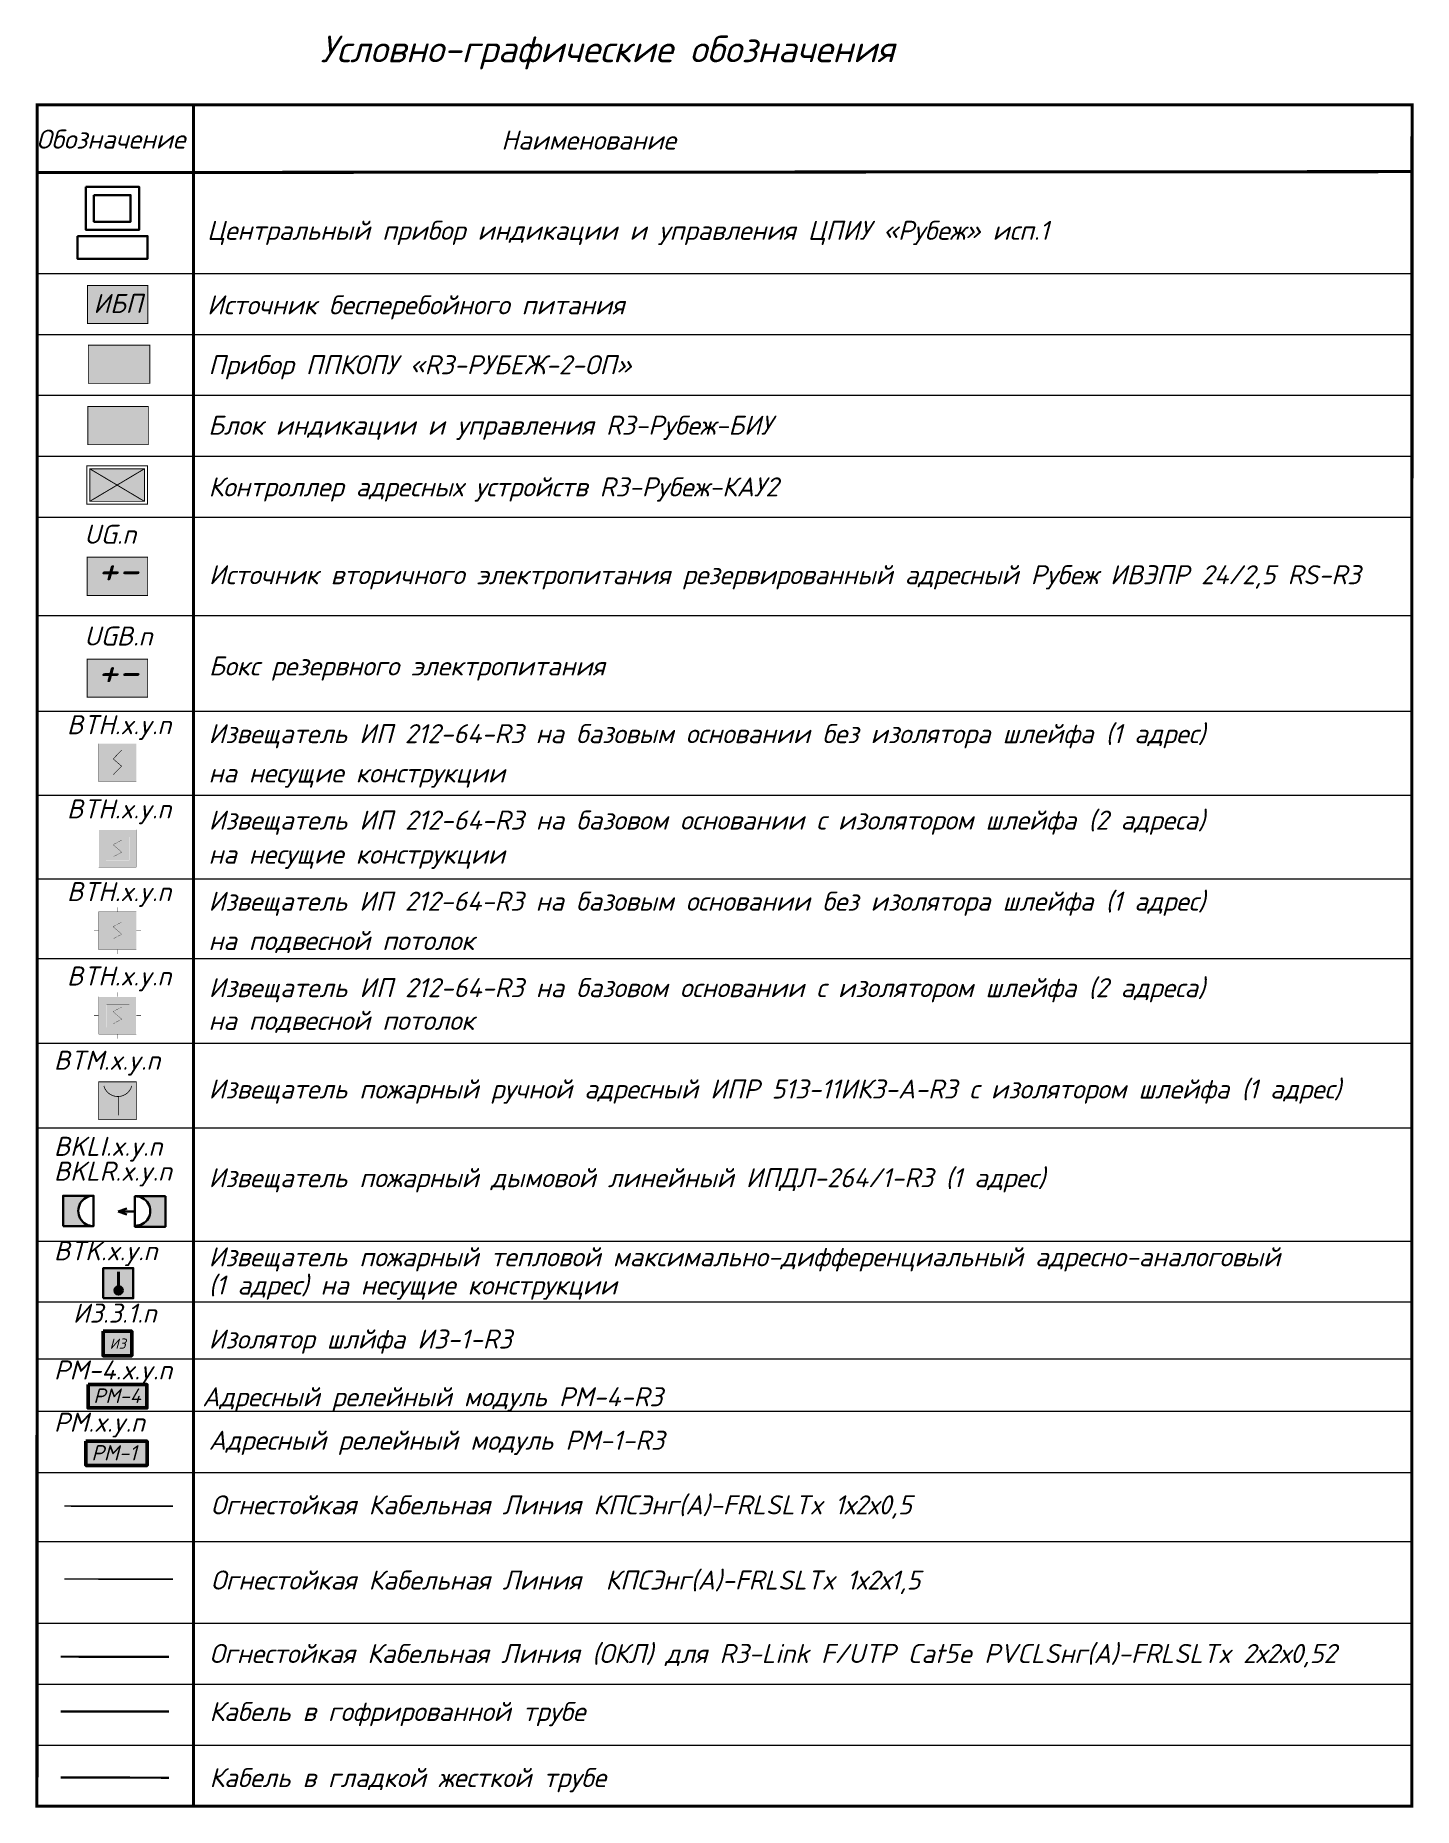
# Model space of a CAD drawing. Header units: millimetres. Extents: x -352922 to 707789, y -273589 to 355472.
# Drawn here: x 115032 to 133123, y -273589 to -250321 of the extents above; entities that cross this region are included whole.
import ezdxf
from ezdxf.enums import TextEntityAlignment as Align

# ---------------------------------------------------------------- set-up
doc = ezdxf.new("R2010")
doc.units = ezdxf.units.MM
doc.header["$LTSCALE"] = 0.5
doc.layers.get('0').update_dxf_attribs({"lineweight": 18})
for name, color, linetype, lineweight in [('! 1 Трасса ПС', 1, 'Continuous', 40), ('! BSN__тонкая  текст - 015', 250, 'Continuous', 15), ('! BSN__тонкая  текст - 02', 250, 'Continuous', 20), ('! ЗКПС НОМЕР 1', 4, 'Continuous', 50), ('! тонкая  текст - 02', 5, 'Continuous', 20), ('13_АПС_кабели', 1, 'Continuous', 30), ('13_АПС_оборудование', 1, 'Continuous', 30), ('13_АПС_текст', 1, 'Continuous', 30), ('7 - тонкая  текст - 02', 5, 'Continuous', 20), ('BSN__основная - 06', 1, 'Continuous', 60), ('BSN__тонкая  текст - 02', 5, 'Continuous', 20), ('RC-Приборы_управления_и_блоки_индикации', 1, 'Continuous', 30), ('АР_Штриховка_Стималит', 5, 'Continuous', 0), ('ОХР', 5, 'Continuous', 30), ('СС_АПС_Оборудование', 1, 'Continuous', 25)]:
    doc.layers.add(name, color=color, linetype=linetype, lineweight=lineweight)
doc.layers.add('! ЗКПС НОМЕР 2', color=7, linetype='Continuous', lineweight=0, true_color=0xf3aae6, transparency=0.5)
for name, color, linetype in [('00_RS485', 30, 'Continuous'), ('1-ПС оборудование', 1, 'Continuous'), ('_ПС', 1, 'Continuous')]:
    doc.layers.add(name, color=color, linetype=linetype)
doc.styles.add('ISOCPEUR', font='isocpeui.ttf', dxfattribs={"height": 250})
doc.linetypes.add('Рабочее в трубе  _о_о_', pattern='A,5,2,[133,ltypeshp.shx,S=0.4,R=0,X=0,Y=0.75],3', length=10)

msp = doc.modelspace()

# ---------------------------------------------------------------- texts
at = {"layer": '! BSN__тонкая  текст - 015', "color": 7, "style": 'ISOCPEUR'}
for s, height, p in [('Условно-графические обозначения ', 350, (118771.9680203288, -250673.1347472931, -588.0100723562955)), ('Центральный прибор индикации и управления ЦПИУ «Рубеж» исп.1', 250, (117284.2337336955, -253004.8185870962)), ('Источник бесперебойного питания', 250, (117284.2337336955, -253983.1118170603)), ('Прибор ППКОПУ «R3-РУБЕЖ-2-ОП»', 250, (117302.8244634164, -254769.6757555914, 0.250876631890656)), ('Блок индикации и управления R3-Рубеж-БИУ', 250, (117299.129670043, -255563.3006507729)), ('Контроллер адресных устройств R3-Рубеж-КАУ2', 250, (117304.3278873903, -256373.3321459938, 0.250876631890656)), ('Источник вторичного электропитания резервированный адресный Рубеж ИВЭПР 24/2,5 RS-R3', 250, (117308.6339079482, -257526.7615308401, 0.250876631890656)), ('Бокс резервного электропитания', 250, (117308.6339079482, -258724.5909111632, 0.250876631890656)), ('Извещатель ИП 212-64-R3 на базовым основании без изолятора шлейфа (1 адрес) ', 250, (117304.1581980619, -259613.391776365, 0.250876631890656)), ('на несущие конструкции', 250, (117304.1581980619, -260129.7298454044, 0.250876631890656)), ('Извещатель ИП 212-64-R3 на базовом основании с изолятором шлейфа (2 адреса)', 250, (117306.3179051013, -260748.5392858346, 0.250876631890656)), ('на несущие конструкции', 250, (117304.1581980619, -261196.111276068, 0.250876631890656)), ('Извещатель ИП 212-64-R3 на базовым основании без изолятора шлейфа (1 адрес) ', 250, (117304.1581980619, -261813.391776365, 0.250876631890656)), ('на подвесной потолок', 250, (117304.1581980619, -262329.7298454044, 0.250876631890656)), ('Извещатель ИП 212-64-R3 на базовом основании с изолятором шлейфа (2 адреса)', 250, (117306.3179051013, -262948.5392858346, 0.250876631890656)), ('на подвесной потолок', 250, (117304.1581980619, -263378.4361215818, 0.250876631890656)), ('Извещатель пожарный ручной адресный ИПР 513-11ИКЗ-А-R3 с изолятором шлейфа (1 адрес) ', 250, (117305.6135854902, -264279.1674760706, 0.250876631890656)), ('Извещатель пожарный дымовой линейный ИПДЛ-264/1-R3 (1 адрес)', 250, (117305.6135854902, -265443.9893124211, 0.250876631890656)), ('Извещатель пожарный тепловой максимально-дифференциальный адресно-аналоговый', 250, (117305.6135854902, -266482.8018255867, 0.250876631890656)), ('(1 адрес) на несущие конструкции', 250, (117305.6135854902, -266853.2488199389, 0.250876631890656)), ('Изолятор шлйфа ИЗ-1-R3', 250, (117305.6135854902, -267562.5111518097, 0.250876631890656)), ('Адресный релейный модуль РМ-4-R3', 250, (117220.9975699967, -268320.2185212735, 0.250876631890656)), ('Адресный релейный модуль РМ-1-R3', 250, (117305.6135854902, -268891.3602538421, 0.250876631890656)), ('Огнестойкая Кабельная Линия КПСЭнг(A)-FRLSLTx 1х2х0,5', 250, (117334.1655339779, -269739.4316917607, 0.250876631890656)), ('Огнестойкая Кабельная Линия  КПСЭнг(A)-FRLSLTx 1х2х1,5', 250, (117334.1655339779, -270726.808016208, 0.250876631890656)), ('Огнестойкая Кабельная Линия (ОКЛ) для R3-Link F/UTP Cat5e PVCLSнг(А)-FRLSLTx 2х2х0,52', 250, (117316.2287113698, -271691.1167769644, 0.250876631890656))]:
    msp.add_text(s, height=height, dxfattribs=at).set_placement(p)
for s, p in [('Обозначение ', (116100.3126247227, -251807.2503233205)), ('Наименование ', (122372.3134518829, -251819.9134731542))]:
    msp.add_text(s, height=250, dxfattribs=at).set_placement(p, align=Align.CENTER)
at = {"layer": '! BSN__тонкая  текст - 015', "color": 1, "style": 'ISOCPEUR'}
for p in [(116111.7717152368, -257534.5956020194), (116111.7717152368, -258871.0672653608)]:
    msp.add_text('+-', height=400, dxfattribs=at).set_placement(p, align=Align.CENTER)
at = {"layer": '! BSN__тонкая  текст - 015', "color": 7, "transparency": 33554687, "style": 'ISOCPEUR'}
for s, p in [('Кабель в гофрированной трубе', (117316.2287113698, -272452.9050119445, 0.250876631890656)), ('Кабель в гладкой жесткой трубе', (117316.2287113698, -273320.4964547323, 0.250876631890656))]:
    msp.add_text(s, height=250, dxfattribs=at).set_placement(p)
at = {"layer": '13_АПС_текст', "style": 'ISOCPEUR'}
for s, p in [('UG.n', (115671.0743078713, -256995.5186276041)), ('UGB.n', (115671.0743078713, -258331.9902909455)), ('BTH.x.y.n', (115445.3680960878, -259496.1703368932)), ('BTH.x.y.n', (115445.3680960878, -260601.5639553889)), ('BTH.x.y.n', (115445.3680960878, -261687.3925417521)), ('BTH.x.y.n', (115445.3680960878, -262795.5015768536)), ('BTM.x.y.n', (115273.6707276319, -263901.7949778269, 0.501753263781312)), ('BKLI.x.y.n', (115273.6707276319, -265031.8337961378, 0.501753263781312)), ('BKLR.x.y.n', (115273.6707276319, -265357.951359236, 0.501753263781312)), ('BTK.x.y.n', (115273.6707276319, -266403.5191732788, 0.501753263781312)), ('РМ-4.x.y.n', (115273.6707276319, -267968.3197127924, 0.501753263781312)), ('РМ.x.y.n', (115273.6707276319, -268654.3053163568, 0.501753263781312))]:
    msp.add_text(s, height=250, dxfattribs=at).set_placement(p)
at = {"layer": '13_АПС_текст', "transparency": 33554559, "style": 'ISOCPEUR'}
msp.add_text('ИЗ.3.1.n', height=250, dxfattribs=at).set_placement((115523.2091121197, -267222.2280806688, -5.00000019165725e-09))

# ---------------------------------------------------------------- blocks, each defined once
blk = doc.blocks.new('194')
h = blk.add_hatch(color=1)
h.dxf.hatch_style = 1
h.paths.add_polyline_path([(1511.751163714522, -5347.311006320939), (1519.690676613215, -5347.311006320939), (1519.690676613215, -5342.296440308546)])
at = {"ltscale": 0.01, "true_color": 0xe3e3e3}
h = blk.add_hatch(color=254, dxfattribs=at)
h.dxf.hatch_style = 1
h.paths.add_polyline_path([(1519.690676613215, -5342.296440308546), (1511.751163714522, -5342.296440308546), (1511.751163714522, -5347.311006320939), (1519.690676613215, -5347.311006320939)])
at = {"layer": '! тонкая  текст - 02', "color": 1, "ltscale": 100, "const_width": 0.1}
blk.add_lwpolyline([(1511.751163714522, -5342.296440308546), (1519.690676613215, -5342.296440308546), (1519.690676613215, -5347.311006320939), (1511.751163714522, -5347.311006320939)], close=True, dxfattribs=at)
blk = doc.blocks.new('MDL')
at = {"layer": 'АР_Штриховка_Стималит', "true_color": 0xe3e3e3}
h = blk.add_hatch(color=254, dxfattribs=at)
h.dxf.hatch_style = 1
h.paths.add_polyline_path([(137700.7790523173, 401152.6382357341), (137700.7790523173, 401148.3746255544), (137704.3575540328, 401150.5064306442)])
h.paths.add_polyline_path([(137707.9360557483, 401152.6382357341), (137700.7790523173, 401152.6382357341), (137704.3575540328, 401150.5064306442)])
h.paths.add_polyline_path([(137707.9360557483, 401152.6382357341), (137704.3575540328, 401150.5064306443), (137707.9360557483, 401148.3746255544)])
h.paths.add_polyline_path([(137704.3575540328, 401150.5064306442), (137700.7790523173, 401148.3746255544), (137707.9360557483, 401148.3746255544)])
at = {"layer": '1-ПС оборудование', "color": 1, "ltscale": 100, "const_width": 0.125, "elevation": -0.00250876631890656}
for points in [[(137708.3377265186, 401153.0185527578), (137700.3982136199, 401153.0185527578), (137700.3982136199, 401148.0039867454), (137708.3377265186, 401148.0039867454)], [(137707.9360557483, 401152.6382357341), (137700.7790523173, 401152.6382357341), (137700.7790523173, 401148.3746255544), (137707.9360557483, 401148.3746255544)]]:
    blk.add_lwpolyline(points, close=True, dxfattribs=at)
for points in [[(137707.9360557483, 401152.6382357341), (137700.7790523173, 401148.3746255544)], [(137700.7790523173, 401152.6382357341), (137707.9360557483, 401148.3746255544)]]:
    blk.add_lwpolyline(points, dxfattribs=at)
blk = doc.blocks.new('195')
at = {"ltscale": 0.01, "true_color": 0xe3e3e3}
h = blk.add_hatch(color=254, dxfattribs=at)
h.dxf.hatch_style = 1
h.paths.add_polyline_path([(-14318.12914582455, -22148.17009618777), (-14318.12914582455, -22153.17009618777), (-14310.06452196525, -22153.17009618777), (-14310.06452196525, -22148.17009618777)])
at = {"layer": 'RC-Приборы_управления_и_блоки_индикации'}
h = blk.add_hatch(color=256, dxfattribs=at)
h.dxf.hatch_style = 1
h.paths.add_polyline_path([(-14314.1028468427, -22153.16476192712), (-14314.1028468427, -22150.66476192712), (-14310.0835816762, -22150.66476192712), (-14310.0835816762, -22153.16476192712)])
at = {"layer": 'RC-Приборы_управления_и_блоки_индикации', "const_width": 0.1}
blk.add_lwpolyline([(-14310.06452196525, -22153.17009618777), (-14318.12914582455, -22153.17009618777), (-14318.12914582455, -22148.17009618777), (-14310.06452196525, -22148.17009618777)], close=True, dxfattribs=at)
blk = doc.blocks.new('ИПР1')
at = {"layer": 'АР_Штриховка_Стималит', "ltscale": 0.01, "true_color": 0xffffff}
h = blk.add_hatch(color=7, dxfattribs=at)
h.dxf.hatch_style = 1
h.paths.add_polyline_path([(-11645.54715931663, -30228.88040330663), (-11645.54715931663, -30233.84005440772), (-11640.58769875232, -30233.84005440772), (-11640.58769875232, -30228.88040330663)])
at = {"layer": 'BSN__основная - 06', "ltscale": 100, "const_width": 0.1}
blk.add_lwpolyline([(-11645.54715931663, -30228.88040330663), (-11640.58769875232, -30228.88040330663), (-11640.58769875232, -30233.84005440772), (-11645.54715931663, -30233.84005440772)], close=True, dxfattribs=at)
for points in [[(-11644.8620281129, -30229.41071400337), (-11644.814082984, -30229.56068031187), (-11644.78990816942, -30229.62230205839), (-11644.766935892, -30229.67670526716), (-11644.74706343253, -30229.71969718102), (-11644.7257567966, -30229.76248434692), (-11644.6896298333, -30229.82996761479), (-11644.6471706196, -30229.90487238247), (-11644.60051789685, -30229.97663429991), (-11644.55491353685, -30230.04053907929), (-11644.50511566782, -30230.10339623358), (-11644.42899447982, -30230.19126542925), (-11644.3839143012, -30230.23945590761), (-11644.32048754228, -30230.30021783669), (-11644.20778709569, -30230.39659879345), (-11644.1080122526, -30230.47028881416), (-11644.00736815177, -30230.53471740603), (-11643.91406270632, -30230.58814598474), (-11643.81341860548, -30230.63686027558), (-11643.70596003067, -30230.68295550393), (-11643.58721824855, -30230.72255103226), (-11643.45721964253, -30230.75764627219), (-11643.35133366991, -30230.77859864873), (-11643.22867366113, -30230.79588436242), (-11642.9833124413, -30230.80789363052), (-11642.74935937222, -30230.78639623499), (-11642.54967660675, -30230.74794412055), (-11642.29446304363, -30230.66178555635), (-11642.03924948053, -30230.53771724278), (-11641.80472893571, -30230.36195380054), (-11641.60124783119, -30230.17240497918), (-11641.45508706322, -30229.96733561711), (-11641.32910129221, -30229.76698691718), (-11641.23427333814, -30229.53550295922), (-11641.19354456221, -30229.41166690004)], [(-11642.97320039, -30230.81666008814), (-11642.97320039, -30233.28851311619)]]:
    blk.add_lwpolyline(points, dxfattribs=at)
blk = doc.blocks.new('*U32')
at = {"linetype": 'Continuous', "lineweight": 20, "true_color": 0xffffff, "transparency": 33554559}
h = blk.add_hatch(color=7, dxfattribs=at)
h.dxf.hatch_style = 1
h.paths.add_polyline_path([(-218.17669289062, 520.6297242049238), (-218.17669289062, -275.6544544163241), (1786.433933452447, -275.6544544163241), (1786.433933452447, 520.6297242049238)])
h.paths.add_polyline_path([(-1570.366124366617, -1070.031865632977), (1672.596375633383, -1070.031865632977), (1672.596375633383, -565.1318656329767), (-1570.366124366617, -565.1318656329767)], flags=9)
at = {"color": 1, "lineweight": 50, "transparency": 33554559}
blk.add_lwpolyline([(-218.17669289062, 520.6297242049238), (1786.433933452447, 520.6297242049238), (1786.433933452447, -275.6544544163241), (-218.17669289062, -275.6544544163241)], close=True, dxfattribs=at)
at = {"color": 1, "transparency": 33554559, "insert": (-42.20361465608585, 390.0268874110152), "char_height": 500, "attachment_point": 1, "style": 'ISOCPEUR'}
blk.add_mtext_dynamic_manual_height_columns('РМ-1', width=896.2439138138725, gutter_width=1500, heights=[0], dxfattribs=at)
at = {"transparency": 33554559, "style": 'ISOCPEUR'}
blk.add_attdef('НУМЕРАЦИЯ', (-977.2011125380532, 936.9417496873089), '', height=500, dxfattribs=at)
at = {"color": 5, "transparency": 33554559, "style": 'ISOCPEUR'}
blk.add_attdef('ПОМ.', text='', height=200, dxfattribs=at).set_placement((-37.32930324019981, 472.9460033446521), align=Align.RIGHT)
at = {"transparency": 33554559, "style": 'ISOCPEUR', "flags": 1}
blk.add_attdef('НОМ', (1222.063316117503, 569.9191997461585), '', height=250, dxfattribs=at)
at = {"color": 6, "lineweight": 20, "transparency": 33554559, "style": 'ISOCPEUR', "flags": 1}
for tag, p in [('ПОМЕЩЕНИЕ', (1644.705940218919, -43.09358822065406)), ('ИД', (2550.387777871743, -399.9893409157667))]:
    blk.add_attdef(tag, p, '', height=250, dxfattribs=at)
at = {"color": 6, "lineweight": 40, "transparency": 33554559, "style": 'ISOCPEUR'}
blk.add_attdef('СЛУЖЕБНЫЙОТКР', (-996.5339245406794, -746.8217772839562), '', height=220, dxfattribs=at)
at = {"color": 2, "linetype": 'Continuous', "lineweight": 30, "transparency": 33554559, "style": 'ISOCPEUR', "flags": 1}
blk.add_attdef('ID', (2009.733958638244, -410.7006026413219), '', height=250, dxfattribs=at)
blk = doc.blocks.new('АРМ СВН')
at = {"layer": 'ОХР', "color": 0, "lineweight": 30}
for points in [[(95408.01438636158, 95807.05962782627), (96806.42184401129, 95807.05962782627), (96806.42184401129, 94673.0654027496), (95408.01438636158, 94673.0654027496)], [(95618.12100405525, 95588.48533490094), (96582.49526376475, 95588.48533490094), (96582.49526376475, 94890.95756457743), (95618.12100405525, 94890.95756457743)], [(95188.19060749596, 94515.20077744825), (97030.13248735527, 94515.20077744825), (97030.13248735527, 93920.18756627219), (95188.19060749596, 93920.18756627219)]]:
    blk.add_lwpolyline(points, close=True, dxfattribs=at)
blk = doc.blocks.new('БП1')
at = {"ltscale": 0.01, "true_color": 0xe3e3e3}
h = blk.add_hatch(color=254, dxfattribs=at)
h.dxf.hatch_style = 1
h.paths.add_polyline_path([(-11668.50352331102, -30194.50509414471), (-11668.50352331102, -30189.49052813228), (-11676.4430362097, -30189.49052813228), (-11676.4430362097, -30194.50509414471)])
at = {"layer": '! тонкая  текст - 02', "color": 1, "ltscale": 100, "const_width": 0.125, "elevation": 0.00250876631890656}
blk.add_lwpolyline([(-11676.4430362097, -30189.49052813228), (-11668.50352331102, -30189.49052813228), (-11668.50352331102, -30194.50509414471), (-11676.4430362097, -30194.50509414471)], close=True, dxfattribs=at)
at = {"layer": '! BSN__тонкая  текст - 015', "color": 1, "style": 'ISOCPEUR'}
blk.add_text('ИБП', height=2.5, dxfattribs=at).set_placement((-11672.43482024962, -30193.11421281847), align=Align.CENTER)
blk = doc.blocks.new('*U31')
at = {"linetype": 'Continuous', "lineweight": 20, "true_color": 0xffffff, "transparency": 33554559}
h = blk.add_hatch(color=7, dxfattribs=at)
h.dxf.hatch_style = 1
h.paths.add_polyline_path([(-275.539010918541, 639.6803268585552), (-275.539010918541, -156.6038517626927), (1729.071615424526, -156.6038517626927), (1729.071615424526, 639.6803268585552)])
h.paths.add_polyline_path([(-1627.728442394538, -950.9812629793453), (1615.234057605462, -950.9812629793453), (1615.234057605462, -446.0812629793453), (-1627.728442394538, -446.0812629793453)], flags=9)
at = {"color": 1, "lineweight": 50, "transparency": 33554559}
blk.add_lwpolyline([(-275.539010918541, 639.6803268585552), (1729.071615424526, 639.6803268585552), (1729.071615424526, -156.6038517626927), (-275.539010918541, -156.6038517626927)], close=True, dxfattribs=at)
at = {"color": 1, "transparency": 33554559, "insert": (-99.56593268400684, 509.0774900646466), "char_height": 500, "attachment_point": 1, "style": 'ISOCPEUR'}
blk.add_mtext_dynamic_manual_height_columns('РМ-4', width=896.2439138138725, gutter_width=1500, heights=[0], dxfattribs=at)
at = {"transparency": 33554559, "style": 'ISOCPEUR'}
blk.add_attdef('НУМЕРАЦИЯ', (-115.9913303621947, 839.4726057040048), '', height=500, dxfattribs=at)
at = {"color": 5, "transparency": 33554559, "style": 'ISOCPEUR'}
blk.add_attdef('ПОМ.', text='', height=200, dxfattribs=at).set_placement((-37.32930324019981, 472.9460033446521), align=Align.RIGHT)
at = {"transparency": 33554559, "style": 'ISOCPEUR', "flags": 1}
blk.add_attdef('НОМ', (1222.063316117503, 569.9191997461585), '', height=250, dxfattribs=at)
at = {"color": 6, "lineweight": 20, "transparency": 33554559, "style": 'ISOCPEUR', "flags": 1}
for tag, p in [('ПОМЕЩЕНИЕ', (1644.705940218919, -43.09358822065406)), ('ИД', (2550.387777871743, -399.9893409157667))]:
    blk.add_attdef(tag, p, '', height=250, dxfattribs=at)
at = {"color": 6, "lineweight": 40, "transparency": 33554559, "style": 'ISOCPEUR'}
blk.add_attdef('СЛУЖЕБНЫЙОТКР', (-996.5339245406794, -746.8217772839562), '', height=220, dxfattribs=at)
at = {"color": 2, "linetype": 'Continuous', "lineweight": 30, "transparency": 33554559, "style": 'ISOCPEUR', "flags": 1}
blk.add_attdef('ID', (2009.733958638244, -410.7006026413219), '', height=250, dxfattribs=at)
blk = doc.blocks.new('ФОН')
at = {"color": 1, "linetype": 'Continuous', "lineweight": 30, "transparency": 33554559}
blk.add_lwpolyline([(68.61234657499813, 234.3966432178434), (73.74055137499812, 234.3966432178434), (73.74055137499812, 239.5248480178434), (68.61234657499813, 239.5248480178434)], close=True, dxfattribs=at)
blk = doc.blocks.new('мчсяячмафыв')
h = blk.add_hatch(color=1)
h.dxf.hatch_style = 1
h.paths.add_polyline_path([(0.5552731010556613, -0.760371762680732), (0.5552731010556617, -0.593012155937231), (-4.57293169894433, -0.593012155937231), (-4.57293169894433, -5.721216955937223), (0.3672160093186676, -5.721216955937223, -1)])
at = {"color": 1}
for points in [[(3.391799086195533, -3.157114555937142), (1.911339277728985, -2.634551501774695)], [(0.5552731010557181, -3.157114555937142), (3.391799086195533, -3.157114555937142)], [(3.391799086195533, -3.157114555937142), (1.911339277728985, -3.679677610099588)]]:
    blk.add_lwpolyline(points, dxfattribs=at)
blk.add_arc((0.4612445552029385, -3.240794359309575), 2.482204186867421, 87.8290552541946, 272.1709447458054, dxfattribs=at)
blk.add_blockref('ФОН', (-73.18527827394246, -240.1178601737806))
blk = doc.blocks.new('A$C9eb36a08')
h = blk.add_hatch(color=1)
h.dxf.hatch_style = 1
edge = h.paths.add_edge_path()
edge.add_line((200.624639307257, 206.1965686440526), (-198.735335133737, 206.1965686440526))
edge.add_line((-198.735335133737, 206.1965686440526), (-198.735335133737, -193.1634057969059))
edge.add_line((-198.735335133737, -193.1634057969059), (200.6246393097099, -193.1634057969059))
edge.add_arc((199.4584976383815, 6.516581423566208), 199.683392355913, 89.66539342633052, 270.3346065743733, ccw=False)
at = {"color": 1}
blk.add_arc((199.5763771503336, 6.516581423618684), 199.6827387380083, 89.69921649752291, 270.3007835024771, dxfattribs=at)
at = {"xscale": 77.8752, "yscale": 77.8752, "zscale": 77.8752}
blk.add_blockref('ФОН', (-5541.935547130997, -18446.84887571511), dxfattribs=at)
blk = doc.blocks.new('Т1')
at = {"linetype": 'Continuous', "lineweight": 20, "true_color": 0xffffff}
h = blk.add_hatch(color=7, dxfattribs=at)
h.dxf.hatch_style = 1
h.paths.add_polyline_path([(73.74055137499812, 239.5248480178434), (68.61234657499813, 239.5248480178434), (68.61234657499813, 234.3966432178434), (73.74055137499812, 234.3966432178434)])
h = blk.add_hatch(color=7, dxfattribs=at)
h.dxf.hatch_style = 1
h.paths.add_polyline_path([(71.88519195425265, 235.7220385474235, 1), (70.60314075425264, 235.7220385474235, 1)])
at = {"color": 1, "linetype": 'Continuous', "lineweight": 40}
blk.add_line((71.24416635425264, 236.3630641474235), (71.24416635425264, 238.8838224178434), dxfattribs=at)
blk.add_circle((71.24416635425264, 235.7220385474235), 0.6410256, dxfattribs=at)
blk.add_blockref('ФОН', (0, 0))
blk = doc.blocks.new('*U30')
at = {"transparency": 33554559, "xscale": 200.0000001479999, "yscale": 200.0000001479999, "zscale": 200.0000001479999}
blk.add_blockref('Т1', (-13741.329982559, -47294.01364588982), dxfattribs=at)
at = {"transparency": 33554559, "style": 'ISOCPEUR', "flags": 1}
blk.add_attdef('НОМ', (1222.063316117503, 569.9191997461585), '', height=250, dxfattribs=at)
at = {"transparency": 33554559, "style": 'ISOCPEUR'}
blk.add_attdef('НУМЕРАЦИЯ', (1297.20558038642, -43.58353806247032), '', height=500, dxfattribs=at)
at = {"color": 6, "lineweight": 20, "transparency": 33554559, "style": 'ISOCPEUR', "flags": 1}
for tag, p in [('ПОМЕЩЕНИЕ', (1644.705940218919, -43.09358822065406)), ('ИД', (2550.387777871743, -399.9893409157667))]:
    blk.add_attdef(tag, p, '', height=250, dxfattribs=at)
at = {"color": 2, "linetype": 'Continuous', "lineweight": 30, "transparency": 33554559, "style": 'ISOCPEUR', "flags": 1}
blk.add_attdef('ID', (2009.733958638244, -410.7006026413219), '', height=250, dxfattribs=at)
blk = doc.blocks.new('748')
at = {"layer": 'АР_Штриховка_Стималит', "true_color": 0xffffff}
h = blk.add_hatch(color=7, dxfattribs=at)
h.dxf.hatch_style = 1
h.paths.add_polyline_path([(1611.519763114311, -5339.796988872809), (1606.648196330751, -5339.796988872809), (1606.648196330751, -5344.668983577181), (1611.519763114311, -5344.668983577181)])
h.paths.add_polyline_path([(1610.643547401585, -5340.730128484312), (1610.643547401585, -5343.792492031733), (1607.578767246679, -5343.792492031733), (1607.578767246679, -5340.730128484312)], flags=16)
h = blk.add_hatch(color=7, dxfattribs=at)
h.dxf.hatch_style = 1
h.paths.add_polyline_path([(1607.575398063597, -5340.721917110875), (1607.575398063597, -5343.74574406614), (1610.590727773255, -5343.74574406614), (1610.590727773255, -5340.721917110875)])
at = {"color": 1, "lineweight": 5, "ltscale": 100, "elevation": 0.002508766318906562}
for points, const_width in [([(1606.614619830498, -5344.702273676437), (1611.551506006357, -5344.702273676437), (1611.551506006357, -5339.765387500578), (1606.614619830498, -5339.765387500578)], 0.03), ([(1607.575398063597, -5343.74574406614), (1610.590727773255, -5343.74574406614), (1610.590727773255, -5340.721917110875), (1607.575398063597, -5340.721917110875)], 0.01)]:
    blk.add_lwpolyline(points, close=True, dxfattribs=dict(at, const_width=const_width))
at = {"color": 1, "lineweight": 5, "ltscale": 100, "const_width": 0.03, "elevation": 0.002508766318906562}
blk.add_lwpolyline([(1609.638248457497, -5341.138221411872), (1608.509330114597, -5341.741210246742), (1609.656795722258, -5342.726450930274), (1608.546240545118, -5343.324055934249)], dxfattribs=at)
blk = doc.blocks.new('101')
at = {"layer": '! ЗКПС НОМЕР 2', "true_color": 0xffffff, "transparency": 33554687}
h = blk.add_hatch(color=7, dxfattribs=at)
h.dxf.hatch_style = 1
h.paths.add_polyline_path([(-12942.01374964428, -22141.86793259812), (-12946.97321020857, -22141.86793259812), (-12946.97321020857, -22146.82758369923), (-12942.01374964428, -22146.82758369923)])
at = {"layer": 'BSN__основная - 06', "color": 1, "lineweight": 30, "ltscale": 100, "const_width": 0.03000000000000001, "elevation": 0.00250876631890656}
blk.add_lwpolyline([(-12946.97321020857, -22141.86793259812), (-12942.01374964428, -22141.86793259812), (-12942.01374964428, -22146.82758369923), (-12946.97321020857, -22146.82758369923)], close=True, dxfattribs=at)
at = {"layer": 'BSN__основная - 06', "color": 1, "lineweight": 30, "ltscale": 100, "const_width": 0.07, "elevation": 0.00250876631890656}
blk.add_lwpolyline([(-12943.94250254858, -22142.70405016032), (-12945.04445730428, -22143.86900960548), (-12943.94250254858, -22144.82650669186), (-12945.0284958628, -22145.92763233268)], dxfattribs=at)
blk = doc.blocks.new('746')
at = {"layer": '! ЗКПС НОМЕР 1', "true_color": 0x78b1e2}
h = blk.add_hatch(color=143, dxfattribs=at)
h.dxf.hatch_style = 1
h.paths.add_polyline_path([(846.5088361436274, -5270.353580021907), (846.5088361436274, -5275.226844894348), (851.3843345811473, -5275.226844894348), (851.3843345811473, -5270.353580021907)])
h.paths.add_polyline_path([(850.5043616763137, -5271.287245091495), (850.5043616763137, -5274.35447257108), (847.4479905810895, -5274.35447257108), (847.4479905810895, -5271.287245091495)], flags=16)
at = {"layer": 'АР_Штриховка_Стималит', "true_color": 0xffffff}
h = blk.add_hatch(color=7, dxfattribs=at)
h.dxf.hatch_style = 1
h.paths.add_polyline_path([(847.4729964073949, -5271.310678987133), (847.4729964073949, -5274.334505942397), (850.4883261170535, -5274.334505942397), (850.4883261170535, -5271.310678987133)])
at = {"layer": '! BSN__тонкая  текст - 015', "color": 1, "lineweight": 30, "ltscale": 100, "const_width": 0.05}
for points in [[(848.9348308578483, -5269.737895973212), (848.9348308578483, -5270.309253339834)], [(846.4462741254574, -5272.772876437542), (845.8749167588358, -5272.772876437542)], [(852.0055342651631, -5272.772876437542), (851.4341768985414, -5272.772876437542)], [(848.9348308578483, -5275.278351645778), (848.9348308578483, -5275.8497090124)]]:
    blk.add_lwpolyline(points, dxfattribs=at)
at = {"color": 1, "lineweight": 5, "ltscale": 100, "elevation": 0.002508766318906562}
for points, const_width in [([(846.4771060991679, -5275.26017210037), (851.4139922750273, -5275.26017210037), (851.4139922750273, -5270.323285924511), (846.4771060991679, -5270.323285924511)], 0.03), ([(847.4729964073949, -5274.334505942397), (850.4883261170535, -5274.334505942397), (850.4883261170535, -5271.310678987133), (847.4729964073949, -5271.310678987133)], 0.01)]:
    blk.add_lwpolyline(points, close=True, dxfattribs=dict(at, const_width=const_width))
at = {"color": 1, "lineweight": 5, "ltscale": 100, "const_width": 0.03, "elevation": 0.004780863597295251}
blk.add_lwpolyline([(849.4816339670133, -5271.683883990359), (848.3527156241134, -5272.286872825229), (849.5001812317741, -5273.272113508761), (848.3896260546344, -5273.869718512737)], dxfattribs=at)
blk = doc.blocks.new('102')
at = {"layer": '! ЗКПС НОМЕР 1', "true_color": 0x78b1e2}
h = blk.add_hatch(color=143, dxfattribs=at)
h.dxf.hatch_style = 1
h.paths.add_polyline_path([(1716.113694415792, -5163.039937988546), (1711.154233851485, -5163.039937988546), (1711.154233851485, -5167.999589089693), (1716.113694415792, -5167.999589089693)])
at = {"layer": '! BSN__тонкая  текст - 015', "color": 1, "lineweight": 30, "ltscale": 100, "const_width": 0.03000000000000001, "elevation": 0.00250876631890656}
blk.add_lwpolyline([(1711.154233851485, -5163.039937988546), (1716.113694415792, -5163.039937988546), (1716.113694415792, -5167.999589089693), (1711.154233851485, -5167.999589089693)], close=True, dxfattribs=at)
at = {"layer": '! BSN__тонкая  текст - 015', "color": 1, "lineweight": 30, "ltscale": 100, "const_width": 0.05}
for points in [[(1713.634532998612, -5162.454548037247), (1713.634532998612, -5163.025905403869)], [(1711.145976266222, -5165.489528501576), (1710.5746188996, -5165.489528501576)], [(1716.705236405927, -5165.489528501576), (1716.133879039306, -5165.489528501576)], [(1713.634532998612, -5168.013808176953), (1713.634532998612, -5168.585165543574)]]:
    blk.add_lwpolyline(points, dxfattribs=at)
at = {"color": 1, "lineweight": 5, "ltscale": 100, "const_width": 0.03, "elevation": 0.004780863597295249}
blk.add_lwpolyline([(1714.181336107777, -5164.400536054396), (1713.052417764877, -5165.003524889264), (1714.199883372537, -5165.988765572794), (1713.089328195398, -5166.58637057677)], dxfattribs=at)
blk = doc.blocks.new('*U36')
at = {"linetype": 'Continuous', "lineweight": 20, "true_color": 0xffffff, "transparency": 33554559}
h = blk.add_hatch(color=7, dxfattribs=at)
h.dxf.hatch_style = 1
h.paths.add_polyline_path([(0.1887223607773194, -598.9013501249665), (979.2337382509068, -598.9013501249665), (979.2337382509068, 236.7053887059047), (0.1887223607773194, 236.7053887059046)])
at = {"color": 1, "lineweight": 50, "transparency": 33554559}
blk.add_lwpolyline([(0.1887223607773194, 236.7053887059046), (979.2337382509068, 236.7053887059046), (979.2337382509068, -598.9013501249665), (0.1887223607773194, -598.9013501249665)], close=True, dxfattribs=at)
at = {"color": 1, "transparency": 33554559, "insert": (226.7324500907562, -13.56761409339742), "char_height": 350, "attachment_point": 1, "style": 'ISOCPEUR'}
blk.add_mtext_dynamic_manual_height_columns('ИЗ', width=896.2439138138725, gutter_width=1500, heights=[0], dxfattribs=at)
at = {"color": 5, "transparency": 33554559, "style": 'ISOCPEUR'}
blk.add_attdef('ПОМ.', text='', height=200, dxfattribs=at).set_placement((-37.32930324019981, 472.9460033446521), align=Align.RIGHT)
at = {"transparency": 33554559, "style": 'ISOCPEUR', "flags": 1}
blk.add_attdef('НОМ', (1222.063316117503, 569.9191997461585), '', height=250, dxfattribs=at)
at = {"transparency": 33554559, "style": 'ISOCPEUR'}
blk.add_attdef('НУМЕРАЦИЯ', (1344.879862135473, -19.75188266626424), '', height=500, dxfattribs=at)
at = {"color": 6, "lineweight": 20, "transparency": 33554559, "style": 'ISOCPEUR', "flags": 1}
for tag, p in [('ПОМЕЩЕНИЕ', (1644.705940218919, -43.09358822065406)), ('ИД', (2550.387777871743, -399.9893409157667))]:
    blk.add_attdef(tag, p, '', height=250, dxfattribs=at)
at = {"color": 6, "lineweight": 40, "transparency": 33554559, "style": 'ISOCPEUR'}
blk.add_attdef('СЛУЖЕБНЫЙОТКР', (-996.5339245406794, -746.8217772839562), '', height=220, dxfattribs=at)
at = {"color": 2, "linetype": 'Continuous', "lineweight": 30, "transparency": 33554559, "style": 'ISOCPEUR', "flags": 1}
blk.add_attdef('ID', (2009.733958638244, -410.7006026413219), '', height=250, dxfattribs=at)

# ---------------------------------------------------------------- hatches: boundary and pattern name
at = {"ltscale": 0.01, "true_color": 0xe3e3e3}
h = msp.add_hatch(color=254, dxfattribs=at)
h.dxf.hatch_style = 1
h.paths.add_polyline_path([(116504.901409097, -257673.683734643), (116504.901409097, -257172.2271334005), (115710.950119229, -257172.2271334005), (115710.950119229, -257673.683734643)])
h = msp.add_hatch(color=254, dxfattribs=at)
h.dxf.hatch_style = 1
h.paths.add_polyline_path([(116504.901409097, -259010.1553979844), (116504.901409097, -258508.6987967419), (115710.950119229, -258508.6987967419), (115710.950119229, -259010.1553979844)])

# ---------------------------------------------------------------- linework, layer by layer
at = {"layer": '! 1 Трасса ПС', "const_width": 20}
msp.add_lwpolyline([(116835.3552738343, -269632.5576182455), (115411.5488363419, -269630.336304754)], dxfattribs=at)
at = {"layer": '! 1 Трасса ПС', "color": 84, "const_width": 20}
msp.add_lwpolyline([(116835.3552738343, -270590.5002578972), (115411.5488363419, -270588.2789444057)], dxfattribs=at)
at = {"layer": '! тонкая  текст - 02', "color": 1, "ltscale": 100, "const_width": 12.5, "elevation": 0.250876631890656}
for points in [[(115710.950119229, -257172.2271334005), (116504.901409097, -257172.2271334005), (116504.901409097, -257673.683734643), (115710.950119229, -257673.683734643)], [(115710.950119229, -258508.6987967419), (116504.901409097, -258508.6987967419), (116504.901409097, -259010.1553979844), (115710.950119229, -259010.1553979844)]]:
    msp.add_lwpolyline(points, close=True, dxfattribs=at)
at = {"layer": '00_RS485', "ltscale": 7, "const_width": 30}
msp.add_lwpolyline([(116784.3347853188, -271609.9885430678), (115364.0231776153, -271607.7672295764)], dxfattribs=at)
at = {"layer": '00_RS485', "color": 0, "linetype": 'Рабочее в трубе  _о_о_', "transparency": 33554687, "const_width": 30}
msp.add_lwpolyline([(116784.3347853188, -272329.4550996353), (115364.0231776153, -272327.2337861438)], dxfattribs=at)
at = {"layer": '00_RS485', "color": 0, "ltscale": 7, "transparency": 33554687, "const_width": 30}
msp.add_lwpolyline([(116784.3347853188, -273197.0465424231), (115364.0231776153, -273194.8252289316)], dxfattribs=at)
at = {"layer": '7 - тонкая  текст - 02', "color": 7}
for p, q in [((115051.3887172539, -253445.990435974), (133098.8827711332, -253445.990435974)), ((115051.2704456509, -254245.990435974), (133098.2737900829, -254245.990435974)), ((115050.6614646001, -255045.990435974), (133097.6648090321, -255045.990435974)), ((115050.5431929971, -255845.990435974), (133097.0558279813, -255845.990435974)), ((115050.424921394, -256645.990435974), (133096.4468469308, -256645.990435974)), ((115050.1711487651, -257935.6645346757), (133096.1930743018, -257935.6645346757)), ((115049.8333952117, -259193.9832996672), (133093.5193473893, -259193.9832996672)), ((115050.3064816243, -259193.9832996672), (133095.8369999889, -259193.9832996672)), ((115050.3064816243, -259193.9832996672), (133095.3462905413, -259193.9832996672)), ((115049.6707717575, -260293.9832996672), (133093.5193473893, -260293.9832996672)), ((115049.5081483033, -261393.9832996672), (133093.5193473893, -261393.9832996672)), ((115049.3531080876, -262442.6895758447), (133093.5193473893, -262442.6895758447)), ((115049.0244816764, -263550.7986109462), (133093.5193473892, -263550.7986109462)), ((115049.1892857975, -263550.7986109462), (133093.5193473892, -263550.7986109462)), ((115049.0244816764, -264665.5488422881), (133093.5193473892, -264665.5488422881)), ((115048.5510589303, -266150.5767159895), (133093.519347389, -266150.5767159895)), ((115048.4327873273, -266950.5767159895), (133093.519347389, -266950.5767159895)), ((115048.3145157242, -268383.8919651189), (133093.519347389, -268383.8919651189)), ((115048.1960759545, -269188.534248872), (133093.519347389, -269188.534248872)), ((115046.397731354, -270096.0964952912), (133092.9103663382, -270096.0964952912)), ((115046.397731354, -271169.0424325764), (133092.9103663382, -271169.0424325764)), ((115045.7887503032, -271969.0424325764), (133092.3013852874, -271969.0424325764)), ((115045.1797692524, -272769.0424325764), (133091.6924042366, -272769.0424325764)), ((115044.5707882016, -273569.0424325764), (133091.0834231859, -273569.0424325764))]:
    msp.add_line(p, q, dxfattribs=at)
at = {"layer": '7 - тонкая  текст - 02', "color": 7, "transparency": 33554687}
msp.add_line((115048.3145157242, -267696.1908788476), (133093.519347389, -267696.1908788476), dxfattribs=at)
at = {"layer": '_ПС', "color": 7, "ltscale": 100, "const_width": 40}
msp.add_lwpolyline([(115054.5782270323, -251233.6300742718), (133103.0837624882, -251233.6300742718), (133100.01977007, -273569.0424325764), (115051.5142346141, -273569.0424325764)], close=True, dxfattribs=at)
for points in [[(117105.8871013032, -251233.6300742718), (117105.8871013032, -273569.0424325764)], [(115051.5070401803, -252120.6225600395), (133099.5009563422, -252108.8784905332)]]:
    msp.add_lwpolyline(points, dxfattribs=at)

# ---------------------------------------------------------------- block references
at = {"layer": '! BSN__тонкая  текст - 015', "color": 54, "xscale": 100, "yscale": 100, "zscale": 100}
msp.add_blockref('БП1', (1283357.623044285, 2765346.535476426, -0.250876631890656), dxfattribs=at)
at = {"layer": '! BSN__тонкая  текст - 02', "xscale": 100, "yscale": 100, "zscale": 100}
for name, p in [('195', (1547539.199113094, 1960429.70740755)), ('194', (-35455.8780932948, 279036.9204795489))]:
    msp.add_blockref(name, p, dxfattribs=at)
at = {"layer": '13_АПС_кабели'}
msp.add_blockref('A$C9eb36a08', (115593.3361891895, -265761.8999221365), dxfattribs=at)
at = {"layer": '13_АПС_оборудование'}
for name, p, xscale, yscale, zscale in [('101', (1410557.273756806, 1954566.664926629), 100, 100, 100), ('748', (-44800.38052767969, 273227.5446357199), 100, 100, 100), ('102', (-55255.5275356982, 254477.1941173612, 0.250876631890656), 100, 100, 100), ('746', (31214.4426783782, 264090.273617101, 0.250876631890656), 100, 100, 100), ('*U32', (115781.8958237185, -268986.5734006793), 0.4, 0.4, 0.4)]:
    msp.add_blockref(name, p, dxfattribs=dict(at, xscale=xscale, yscale=yscale, zscale=zscale))
at = {"layer": '13_АПС_оборудование', "color": 5, "xscale": 100, "yscale": 100, "zscale": 100}
msp.add_blockref('ИПР1', (1280415.740500536, 2758827.75429288, 0.5017532637813121), dxfattribs=at)
at = {"layer": '13_АПС_оборудование', "color": 18, "true_color": 0x000000, "xscale": 77.8752, "yscale": 77.8752, "zscale": 77.8752, "rotation": 180}
msp.add_blockref('мчсяячмафыв', (116381.595237034, -266008.3804116296), dxfattribs=at)
at = {"layer": '13_АПС_оборудование', "color": 4, "lineweight": 25, "xscale": 0.385, "yscale": 0.385, "zscale": 0.385}
for name, p in [('*U30', (115928.2459296904, -266741.284568724, 0.5017532637813121)), ('*U31', (115829.1925707205, -268282.1860677116, 0.5017532587813122))]:
    msp.add_blockref(name, p, dxfattribs=at)
at = {"layer": '13_АПС_оборудование', "color": 4, "lineweight": 25, "transparency": 33554559, "xscale": 0.385, "yscale": 0.385, "zscale": 0.385}
msp.add_blockref('*U36', (115918.5772973206, -267425.4364097998, 0.5017532637813122), dxfattribs=at)
at = {"layer": 'BSN__тонкая  текст - 02', "color": 253, "xscale": 100, "yscale": 100, "zscale": 100}
msp.add_blockref('MDL', (-13654332.27276274, -40371275.29645768, 0.250876631890656), dxfattribs=at)
at = {"layer": 'СС_АПС_Оборудование', "lineweight": 60, "ltscale": 100, "xscale": 0.5, "yscale": 0.5, "zscale": 0.5}
msp.add_blockref('АРМ СВН', (67988.9931982623, -300211.8939832603), dxfattribs=at)

msp.set_redraw_order([(e.dxf.handle, doc.entitydb.next_handle()) for e in msp.query("TEXT MTEXT ATTDEF DIMENSION ARC_DIMENSION")])  # texts and dimensions are drawn at this point

doc.saveas('drawing.dxf')
